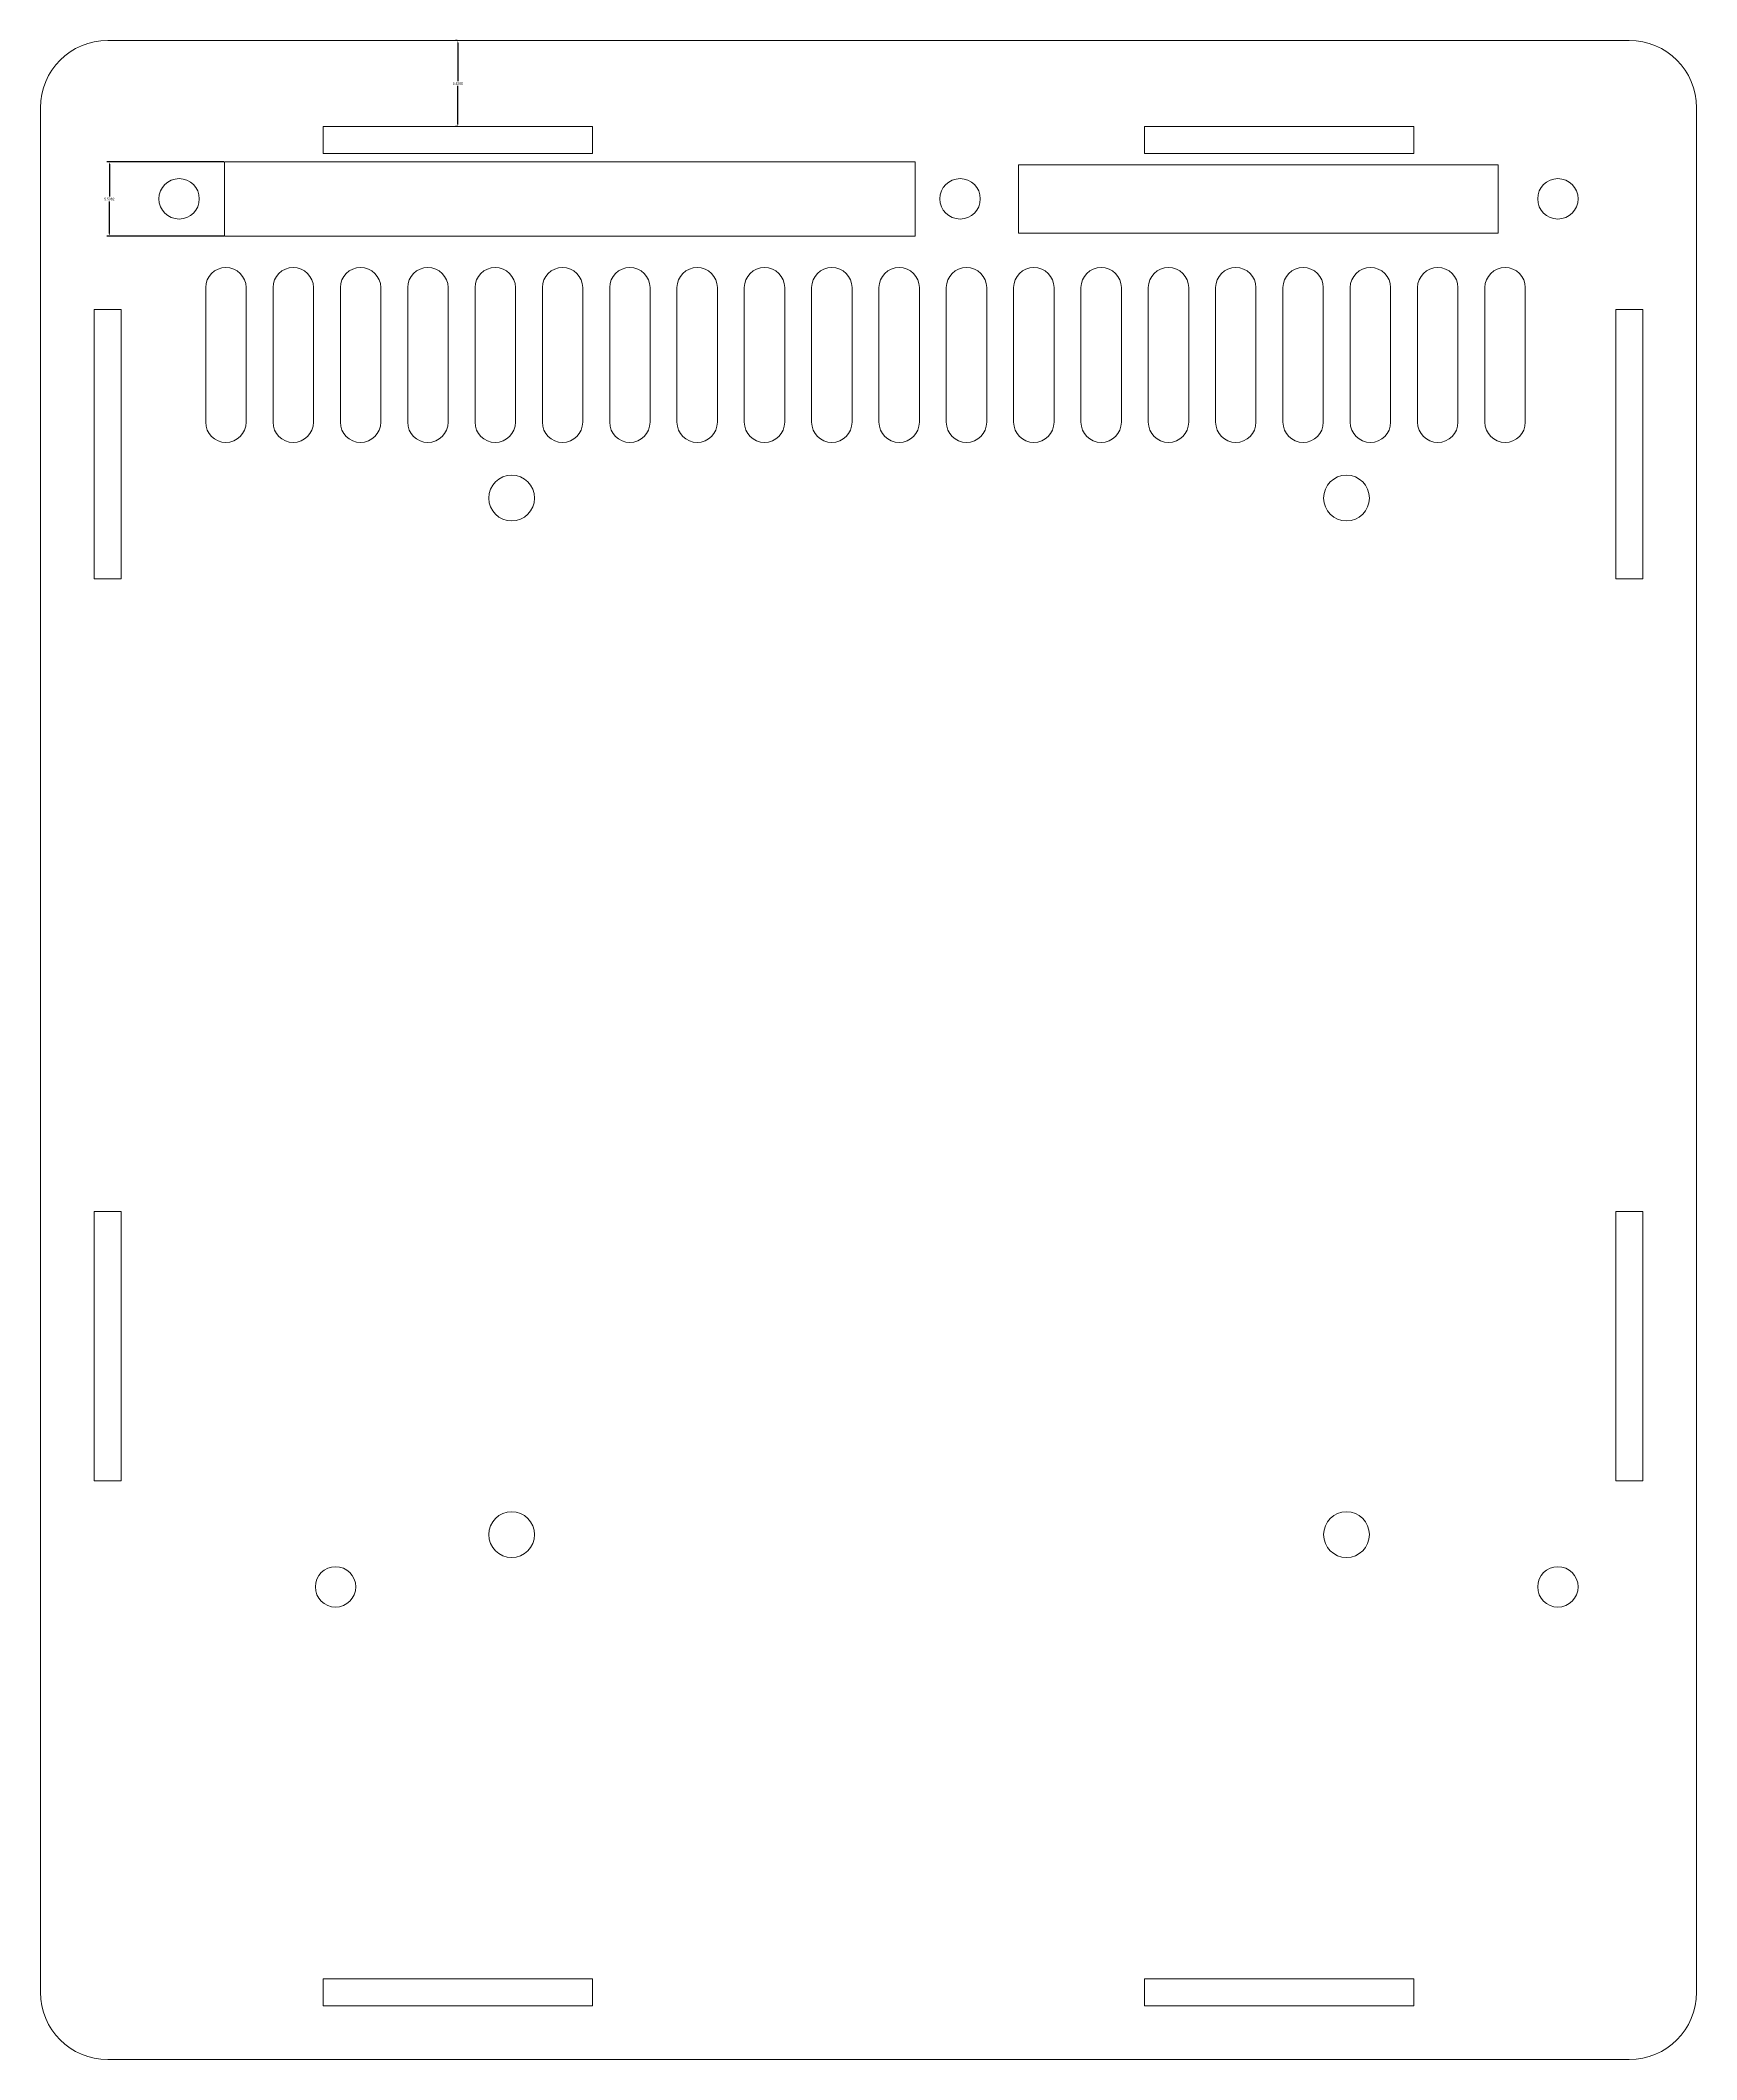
# Model space of a CAD drawing. Header units: millimetres. Extents: x 277 to 555, y 355 to 658.
# Drawn here: x 280.8 to 403.8, y 508.5 to 658.5 of the extents above; entities that cross this region are included whole.
import ezdxf

# ---------------------------------------------------------------- set-up
doc = ezdxf.new("R2010")
doc.units = ezdxf.units.MM
doc.layers.add('3', color=7, linetype='Continuous')
doc.dimstyles.get("Standard").update_dxf_attribs({"dimtxt": 0.18, "dimasz": 0.18, "dimexe": 0.18, "dimexo": 0.0625, "dimgap": 0.09, "dimtad": 0, "dimtih": 1, "dimtoh": 1, "dimdec": 4, "dimzin": 0, "dimdsep": 46, "dimtxsty": 'Standard', "dimcen": 0.09, "dimadec": 0, "dimazin": 0, "dimtfac": 1, "dimtdec": 4, "dimtofl": 0, "dimtmove": 0, "dimatfit": 3, "dimfxl": 1, "dimtolj": 1, "dimtzin": 0, "dimarcsym": 0})

# ---------------------------------------------------------------- blocks, each defined once
blk = doc.blocks.new('*D11')
at = {"color": 0, "lineweight": -2}
for p, q in [((294.38, 649.44), (285.71, 649.44)), ((285.89, 649.26), (285.89, 646.86)), ((285.89, 644.11), (285.89, 646.5)), ((294.38, 643.93), (285.71, 643.93))]:
    blk.add_line(p, q, dxfattribs=at)
at = {"color": 0, "lineweight": 18}
for points in [[(285.92, 649.26), (285.86, 649.26), (285.89, 649.44)], [(285.86, 644.11), (285.92, 644.11), (285.89, 643.93)]]:
    blk.add_solid(points, dxfattribs=at)
at = {"layer": 'Defpoints', "color": 0, "lineweight": 18}
for p in [(285.89, 649.44), (294.44, 649.44), (294.44, 643.93)]:
    blk.add_point(p, dxfattribs=at)
at = {"color": 0, "lineweight": 18, "insert": (285.89, 646.68), "char_height": 0.18, "attachment_point": 5}
blk.add_mtext('\\A1;5.5082', dxfattribs=at)
blk = doc.blocks.new('*D15')
at = {"color": 0, "lineweight": -2}
for p, q in [((311.71, 658.46), (311.59, 658.46)), ((311.77, 658.28), (311.77, 655.44)), ((311.77, 652.24), (311.77, 655.08)), ((311.71, 652.06), (311.59, 652.06))]:
    blk.add_line(p, q, dxfattribs=at)
at = {"color": 0, "lineweight": 18}
for points in [[(311.8, 658.28), (311.74, 658.28), (311.77, 658.46)], [(311.74, 652.24), (311.8, 652.24), (311.77, 652.06)]]:
    blk.add_solid(points, dxfattribs=at)
at = {"layer": 'Defpoints', "color": 0, "lineweight": 18}
for p in [(311.77, 658.46), (311.77, 658.46), (311.77, 652.06)]:
    blk.add_point(p, dxfattribs=at)
at = {"color": 0, "lineweight": 18, "insert": (311.77, 655.26), "char_height": 0.18, "attachment_point": 5}
blk.add_mtext('\\A1;6.4000', dxfattribs=at)

msp = doc.modelspace()

# ---------------------------------------------------------------- linework, layer by layer
at = {"lineweight": 18}
for p, q in [((293.047, 630.09757), (293.047, 640.09757)), ((296.047, 640.09757), (296.047, 630.09757)), ((298.047, 630.09757), (298.047, 640.09757)), ((301.047, 640.09757), (301.047, 630.09757)), ((303.047, 630.09757), (303.047, 640.09757)), ((306.047, 640.09757), (306.047, 630.09757)), ((308.047, 630.09757), (308.047, 640.09757)), ((311.047, 640.09757), (311.047, 630.09757)), ((313.047, 630.09757), (313.047, 640.09757)), ((316.047, 640.09757), (316.047, 630.09757)), ((318.047, 630.09757), (318.047, 640.09757)), ((321.047, 640.09757), (321.047, 630.09757)), ((323.047, 630.09757), (323.047, 640.09757)), ((326.047, 640.09757), (326.047, 630.09757)), ((328.047, 630.09757), (328.047, 640.09757)), ((331.047, 640.09757), (331.047, 630.09757)), ((333.047, 630.09757), (333.047, 640.09757)), ((336.047, 640.09757), (336.047, 630.09757)), ((338.047, 630.09757), (338.047, 640.09757)), ((341.047, 640.09757), (341.047, 630.09757)), ((343.047, 630.09757), (343.047, 640.09757)), ((346.047, 640.09757), (346.047, 630.09757)), ((348.047, 630.09757), (348.047, 640.09757)), ((351.047, 640.09757), (351.047, 630.09757)), ((353.047, 630.09757), (353.047, 640.09757)), ((356.047, 640.09757), (356.047, 630.09757)), ((358.047, 630.09757), (358.047, 640.09757)), ((361.047, 640.09757), (361.047, 630.09757)), ((363.047, 630.09757), (363.047, 640.09757)), ((366.047, 640.09757), (366.047, 630.09757)), ((368.047, 630.09757), (368.047, 640.09757)), ((371.047, 640.09757), (371.047, 630.09757)), ((373.047, 630.09757), (373.047, 640.09757)), ((376.047, 640.09757), (376.047, 630.09757)), ((378.047, 630.09757), (378.047, 640.09757)), ((381.047, 640.09757), (381.047, 630.09757)), ((383.047, 630.09757), (383.047, 640.09757)), ((386.047, 640.09757), (386.047, 630.09757)), ((388.047, 630.09757), (388.047, 640.09757)), ((391.047, 640.09757), (391.047, 630.09757))]:
    msp.add_line(p, q, dxfattribs=at)
for centre in [(315.76907, 624.46454), (377.76907, 624.46454), (315.76907, 547.46454), (377.76907, 547.46454)]:
    msp.add_circle(centre, 1.7, dxfattribs=at)
for centre, start, end in [((294.547, 640.09757), 0, 180), ((299.547, 640.09757), 0, 180), ((304.547, 640.09757), 0, 180), ((309.547, 640.09757), 0, 180), ((314.547, 640.09757), 0, 180), ((319.547, 640.09757), 0, 180), ((324.547, 640.09757), 0, 180), ((329.547, 640.09757), 0, 180), ((334.547, 640.09757), 0, 180), ((339.547, 640.09757), 0, 180), ((344.547, 640.09757), 0, 180), ((349.547, 640.09757), 0, 180), ((354.547, 640.09757), 0, 180), ((359.547, 640.09757), 0, 180), ((364.547, 640.09757), 0, 180), ((369.547, 640.09757), 0, 180), ((374.547, 640.09757), 0, 180), ((379.547, 640.09757), 0, 180), ((384.547, 640.09757), 0, 180), ((389.547, 640.09757), 0, 180), ((294.547, 630.09757), 180, 0), ((299.547, 630.09757), 180, 0), ((304.547, 630.09757), 180, 0), ((309.547, 630.09757), 180, 0), ((314.547, 630.09757), 180, 0), ((319.547, 630.09757), 180, 0), ((324.547, 630.09757), 180, 0), ((329.547, 630.09757), 180, 0), ((334.547, 630.09757), 180, 0), ((339.547, 630.09757), 180, 0), ((344.547, 630.09757), 180, 0), ((349.547, 630.09757), 180, 0), ((354.547, 630.09757), 180, 0), ((359.547, 630.09757), 180, 0), ((364.547, 630.09757), 180, 0), ((369.547, 630.09757), 180, 0), ((374.547, 630.09757), 180, 0), ((379.547, 630.09757), 180, 0), ((384.547, 630.09757), 180, 0), ((389.547, 630.09757), 180, 0)]:
    msp.add_arc(centre, 1.5, start, end, dxfattribs=at)
at = {"layer": '3', "linetype": 'Continuous', "lineweight": 18}
for p, q in [((398.7691, 658.46454), (285.76907, 658.46454)), ((280.76907, 653.46454), (280.76907, 513.46454)), ((403.7691, 513.46454), (403.7691, 653.46454)), ((285.76907, 508.46454), (398.7691, 508.46454))]:
    msp.add_line(p, q, dxfattribs=at)
for points in [[(301.76907, 652.06451), (301.76907, 650.06454), (321.76913, 650.06454), (321.76913, 652.06451)], [(321.76913, 650.06454), (321.76913, 652.06451), (301.76907, 652.06451), (301.76907, 650.51685)], [(362.76907, 652.06451), (362.76907, 650.06454), (382.76913, 650.06454), (382.76913, 652.06451)], [(382.76913, 650.06454), (382.76913, 652.06451), (362.76907, 652.06451), (362.76907, 650.51685)], [(301.76907, 514.46454), (301.76907, 512.46457), (321.76913, 512.46457), (321.76913, 514.46454)], [(321.76913, 512.46457), (321.76913, 514.46454), (301.76907, 514.46454), (301.76907, 512.91688)], [(362.76907, 514.46454), (362.76907, 512.46457), (382.76913, 512.46457), (382.76913, 514.46454)], [(382.76913, 512.46457), (382.76913, 514.46454), (362.76907, 514.46454), (362.76907, 512.91688)]]:
    msp.add_lwpolyline(points, dxfattribs=at)
for points in [[(345.74673, 643.9303), (345.74673, 649.43854), (294.43875, 649.43854), (294.43875, 643.9303)], [(353.41245, 644.14441), (353.41245, 649.22437), (389.02429, 649.22437), (389.02429, 644.14441)], [(286.76907, 618.46457), (284.76907, 618.46457), (284.76907, 638.4646), (286.76907, 638.4646)], [(399.7691, 618.46457), (397.7691, 618.46457), (397.7691, 638.4646), (399.7691, 638.4646)], [(286.76907, 551.46451), (284.76907, 551.46451), (284.76907, 571.46454), (286.76907, 571.46454)], [(399.7691, 551.46451), (397.7691, 551.46451), (397.7691, 571.46454), (399.7691, 571.46454)]]:
    msp.add_lwpolyline(points, close=True, dxfattribs=at)
for centre in [(291.06915, 646.69385), (349.07034, 646.69385), (393.4693, 646.69385), (302.69067, 543.57947), (393.4693, 543.57947)]:
    msp.add_circle(centre, 1.5, dxfattribs=at)
for centre, start, end in [((285.76907, 653.46454), 90, 180), ((398.7691, 653.46454), 360, 90), ((285.76907, 513.46454), 180, 270), ((398.7691, 513.46454), 270, 0)]:
    msp.add_arc(centre, 5, start, end, dxfattribs=at)

# ---------------------------------------------------------------- dimensions: what is measured, and where the dimension line sits
at = {"lineweight": 18}
for base, p1, p2, angle, picture, middle in [((311.7691, 658.46454), (311.7691, 652.06451), (311.7691, 658.46454), 90, '*D15', (311.7691, 655.26452)), ((285.88895, 649.43854), (294.43875, 643.9303), (294.43875, 649.43854), 270, '*D11', (285.88895, 646.68442))]:
    dim = msp.add_linear_dim(base=base, p1=p1, p2=p2, angle=angle, dimstyle='Standard', dxfattribs=at)
    dim.commit()
    dim.dimension.update_dxf_attribs({"geometry": picture, "text_midpoint": middle})

doc.saveas('drawing.dxf')
